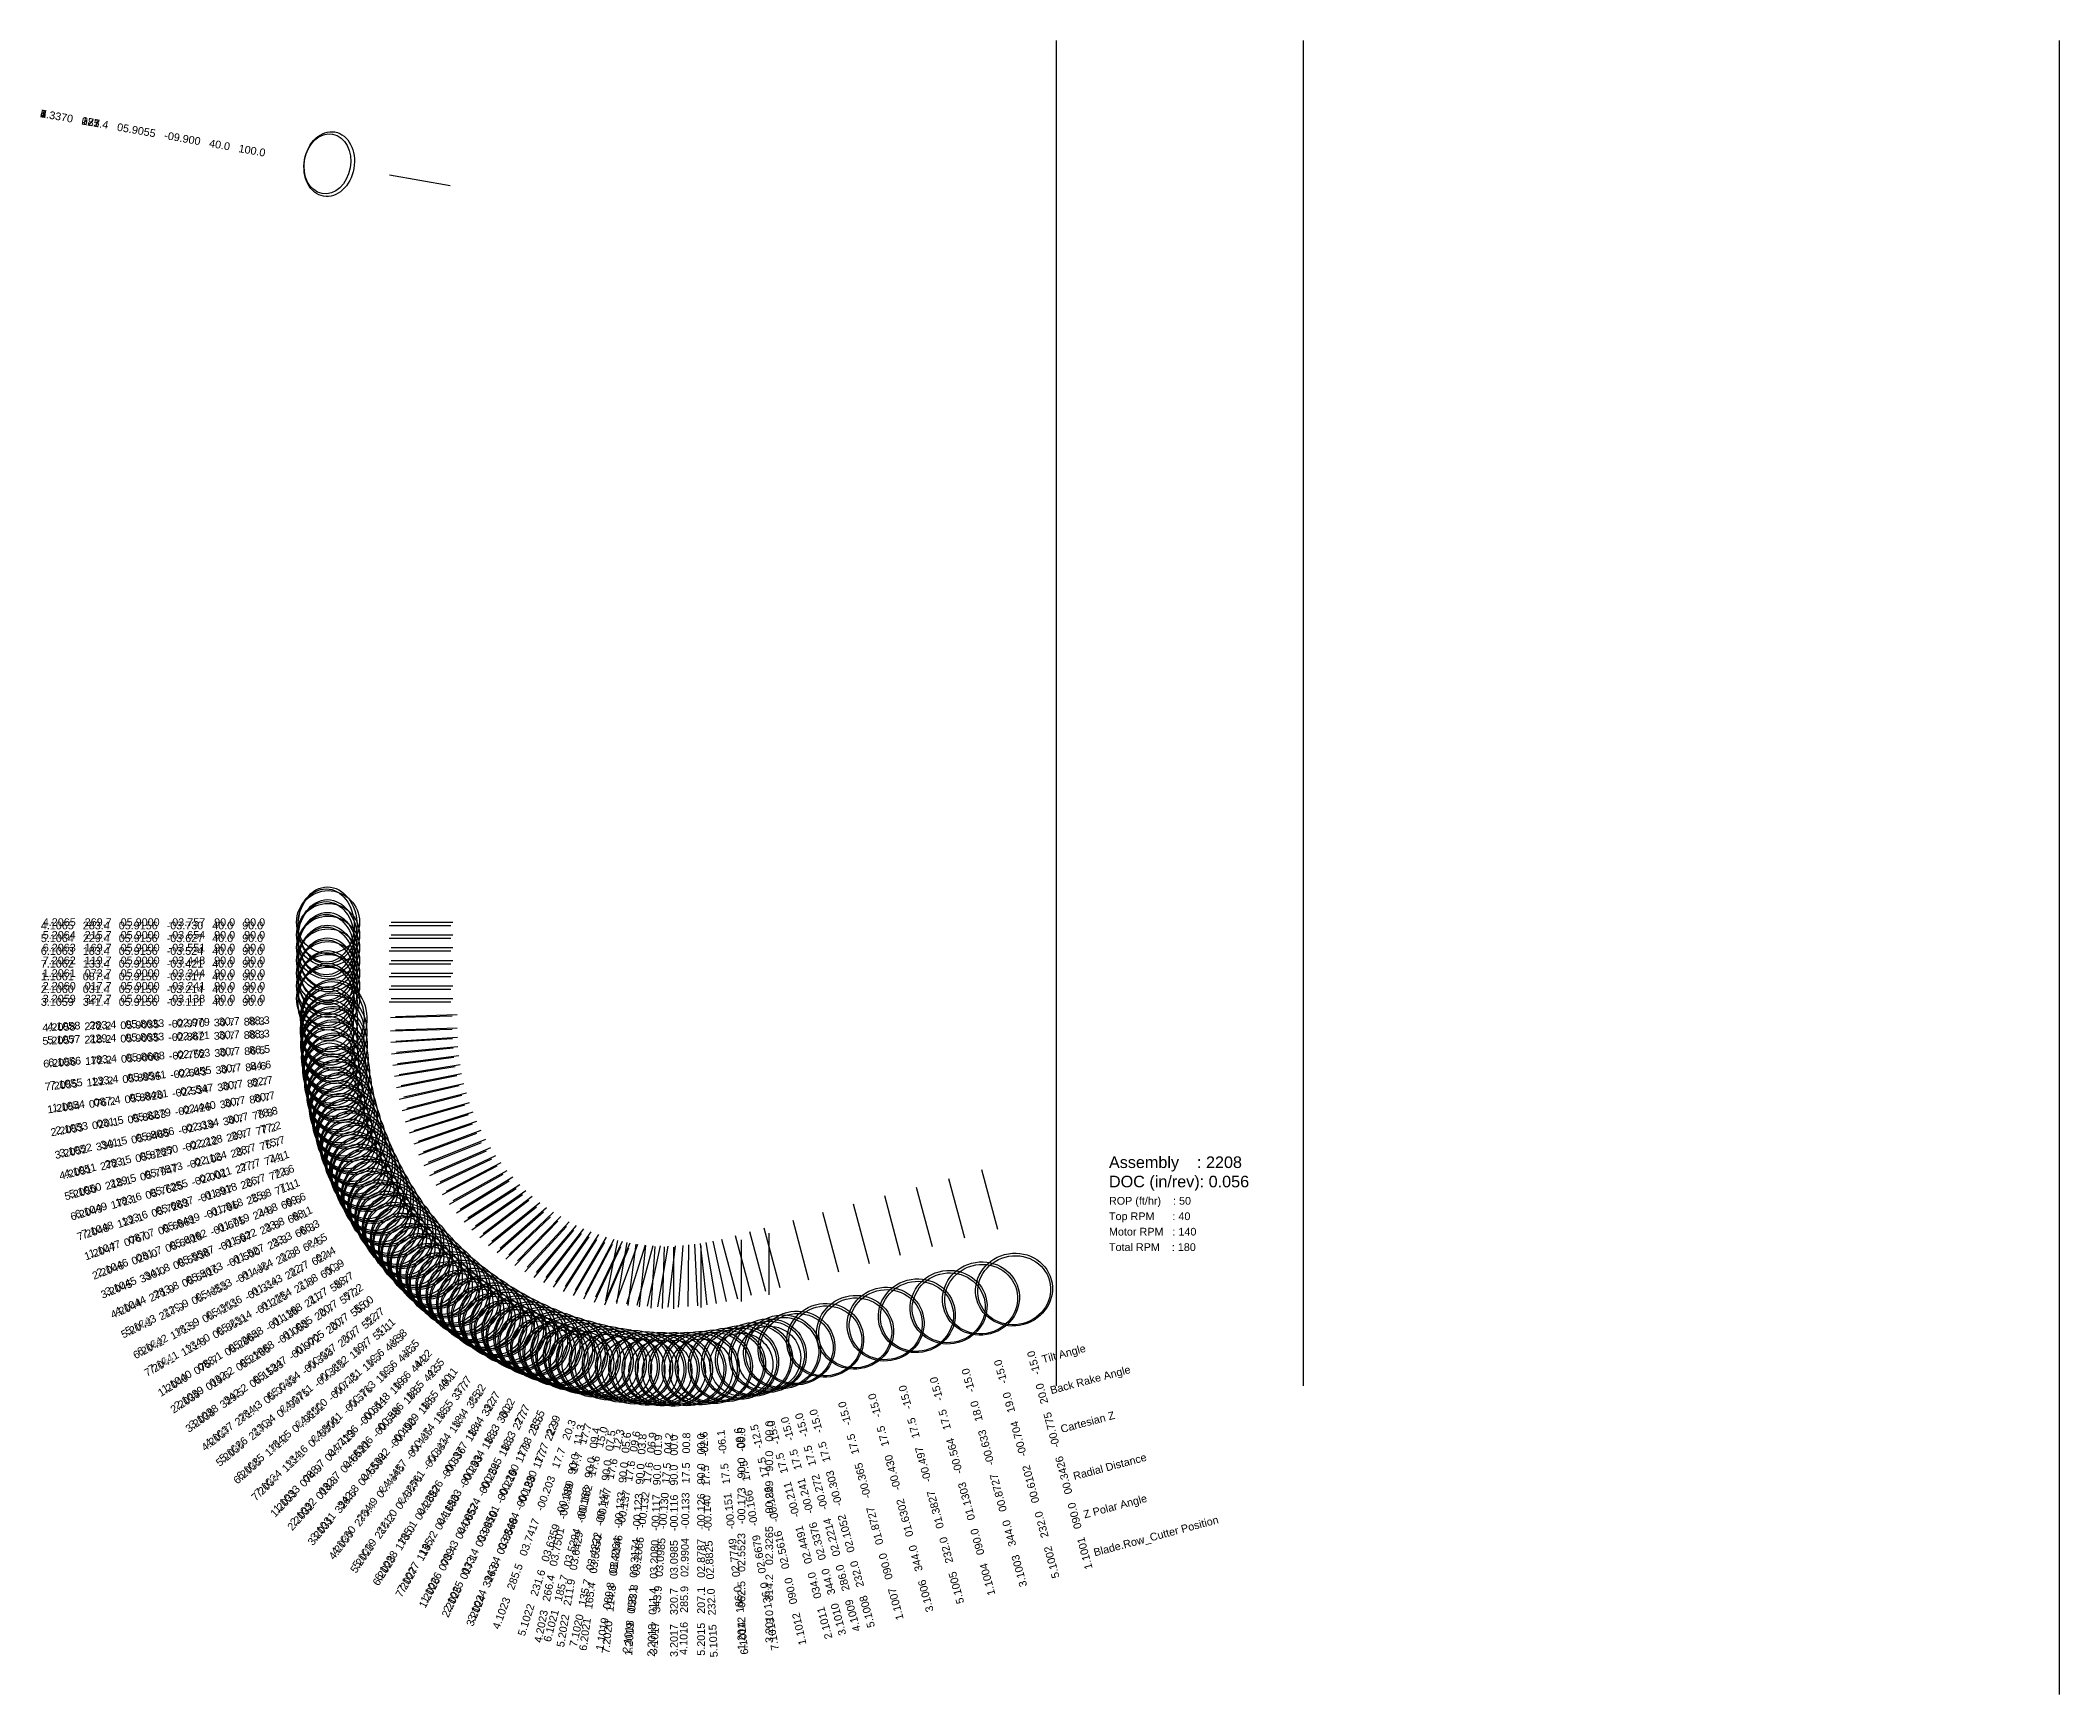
# Model space of a CAD drawing. Header units: inches. Extents: x -35.5 to 32.5, y -59 to 0.4.
# Drawn here: x -6.34 to 10.02, y -14.36 to -0.96 of the extents above; entities that cross this region are included whole.
import ezdxf
from ezdxf.enums import TextEntityAlignment as Align

# ---------------------------------------------------------------- set-up
doc = ezdxf.new("R2010")
doc.units = ezdxf.units.IN
doc.header["$MEASUREMENT"] = 0
for name, color, linetype, true_color in [('Blade_1', 30, 'Continuous', 0xff7f00), ('Blade_2', 7, 'Continuous', 0xcccc00), ('Blade_3', 7, 'Continuous', 0x00cc00), ('Blade_4', 7, 'Continuous', 0x00cccc), ('Blade_5', 7, 'Continuous', 0x0066cc), ('Blade_6', 190, 'Continuous', 0x7f00ff), ('Blade_7', 7, 'Continuous', 0xcc00cc)]:
    doc.layers.add(name, color=color, linetype=linetype, true_color=true_color)
doc.styles.get("Standard").update_dxf_attribs({"font": 'arial.ttf'})

msp = doc.modelspace()

# ---------------------------------------------------------------- texts
for s, height, p in [('Assembly    : 2208', 0.09375, (2.31773, -10.04796)), ('DOC (in/rev): 0.056', 0.09375, (2.31773, -10.20421)), ('Top RPM      : 40', 0.0625, (2.31773, -10.48546)), ('ROP (ft/hr)    : 50', 0.0625, (2.31773, -10.36046)), ('Motor RPM   : 140', 0.0625, (2.31773, -10.61046)), ('Total RPM    : 180', 0.0625, (2.31773, -10.73546))]:
    msp.add_text(s, height=height).set_placement(p, align=Align.MIDDLE_LEFT)
for s, p in [('   Tilt Angle', (1.70542, -11.66461)), ('   Back Rake Angle', (1.77272, -11.91575)), ('   Cartesian Z', (1.85683, -12.22968)), ('   Radial Distance', (1.95907, -12.61122)), ('   Z Polar Angle', (2.04241, -12.92225)), ('   Blade.Row_Cutter Position', (2.12471, -13.22941))]:
    msp.add_text(s, height=0.0625, rotation=15).set_placement(p, align=Align.MIDDLE_LEFT)
at = {"layer": 'Blade_1'}
for s, rotation, p in [('1.3370   081.4   05.9055   -09.900   40.0   100.0', 350, (-4.51502, -1.8719)), ('1.2054   076.2   05.8820   -02.534   30.7   82.7', 7.3465, (-4.49508, -9.39127)), ('1.1054   087.4   05.8431   -02.547   30.7   82.7', 7.3465, (-4.45618, -9.37837)), ('1.2047   076.0   05.6861   -01.796   25.8   71.1', 18.9103, (-4.27584, -10.23024)), ('1.1047   087.7   05.6499   -01.818   25.8   71.1', 18.9103, (-4.23964, -10.20784)), ('1.1040   088.1   05.2658   -01.168   21.7   58.7', 31.2959, (-3.80886, -10.95698)), ('1.2040   075.7   05.2964   -01.138   21.7   58.7', 31.2959, (-3.83946, -10.98778)), ('1.2033   074.9   04.7423   -00.611   19.6   44.2', 45.8392, (-3.20487, -11.61562)), ('1.1033   088.7   04.7196   -00.648   19.6   44.2', 45.8392, (-3.18217, -11.57842)), ('1.1001   090.0   00.3426   -00.775   20.0   -15.0', 105, (1.68213, -11.57768)), ('1.1004   090.0   01.1303   -00.564   17.5   -15.0', 105, (0.89443, -11.78868)), ('1.2026   073.4   04.0657   -00.254   18.3   27.7', 62.2779, (-2.41021, -12.05782)), ('1.1026   089.3   04.0524   -00.295   18.3   27.7', 62.2779, (-2.39691, -12.01662)), ('1.1007   090.0   01.8727   -00.365   17.5   -15.0', 105, (0.15203, -11.98768)), ('1.1019   089.8   03.3146   -00.137   17.6   09.6', 80.3529, (-1.50733, -12.22584)), ('1.2019   068.1   03.3174   -00.123   90.0   03.8', 86.25, (-1.45802, -12.24656)), ('1.2012   062.5   02.5523   -00.173   90.0   00.0', 90, (-0.65957, -12.19726)), ('1.1012   090.0   02.5616   -00.186   17.5   -12.5', 102.5, (-0.55848, -12.17247))]:
    msp.add_text(s, height=0.0625, rotation=rotation, dxfattribs=at).set_placement(p, align=Align.MIDDLE_RIGHT)
for s, p in [('1.2061   073.7   05.9000   -03.344   90.0   90.0', (-4.51727, -8.51606)), ('1.1061   087.4   05.9156   -03.317   40.0   90.0', (-4.53287, -8.54316))]:
    msp.add_text(s, height=0.0625, dxfattribs=at).set_placement(p, align=Align.MIDDLE_RIGHT)
at = {"layer": 'Blade_2'}
for s, rotation, p in [('2.3370   025.4   05.9055   -09.900   40.0   100.0', 350, (-4.51502, -1.8719)), ('2.1053   031.5   05.8279   -02.440   30.7   80.7', 9.2765, (-4.4385, -9.50237)), ('2.2053   020.1   05.8663   -02.426   30.7   80.7', 9.2765, (-4.4769, -9.51647)), ('2.1046   031.7   05.6062   -01.719   24.8   69.6', 20.4062, (-4.19146, -10.31928)), ('2.2046   020.0   05.6418   -01.695   24.8   69.6', 20.4062, (-4.22706, -10.34298)), ('2.2039   019.6   05.2265   -01.053   20.7   57.2', 32.8079, (-3.76242, -11.08359)), ('2.1039   032.2   05.1968   -01.085   20.7   57.2', 32.8079, (-3.73272, -11.05159)), ('2.2032   018.8   04.6521   -00.548   18.5   42.5', 47.4989, (-3.10393, -11.68816)), ('2.1032   032.7   04.6306   -00.586   18.5   42.5', 47.4989, (-3.08243, -11.65006)), ('2.2025   017.1   03.9619   -00.219   17.8   25.5', 64.545, (-2.28837, -12.10225)), ('2.1025   033.4   03.9501   -00.260   17.8   25.5', 64.545, (-2.27657, -12.06055)), ('2.1018   033.8   03.2066   -00.132   17.6   06.9', 83.0705, (-1.3754, -12.23513)), ('2.2018   011.4   03.2080   -00.117   90.0   01.9', 88.12, (-1.332, -12.25308)), ('2.1011   034.0   02.4491   -00.211   17.5   -15.0', 105, (-0.42437, -12.14168))]:
    msp.add_text(s, height=0.0625, rotation=rotation, dxfattribs=at).set_placement(p, align=Align.MIDDLE_RIGHT)
for s, p in [('2.1060   031.4   05.9156   -03.214   40.0   90.0', (-4.53287, -8.64646)), ('2.2060   017.7   05.9000   -03.241   90.0   90.0', (-4.51727, -8.61936))]:
    msp.add_text(s, height=0.0625, dxfattribs=at).set_placement(p, align=Align.MIDDLE_RIGHT)
at = {"layer": 'Blade_3'}
for s, rotation, p in [('3.3370   335.4   05.9055   -09.900   40.0   100.0', 350, (-4.51502, -1.8719)), ('3.2052   330.1   05.8465   -02.319   30.7   78.8', 11.2118, (-4.45403, -9.64112)), ('3.1052   341.5   05.8086   -02.334   30.7   78.8', 11.2118, (-4.41613, -9.62572)), ('3.2045   330.0   05.5938   -01.597   23.8   68.1', 21.8952, (-4.17428, -10.45384)), ('3.1045   341.8   05.5587   -01.622   23.8   68.1', 21.8952, (-4.13918, -10.42874)), ('3.2038   329.5   05.1533   -00.972   20.7   55.0', 35.0387, (-3.67814, -11.18156)), ('3.1038   342.2   05.1247   -01.005   20.7   55.0', 35.0387, (-3.64954, -11.14866)), ('3.2031   328.6   04.5594   -00.490   18.5   40.1', 49.9148, (-2.99507, -11.76075)), ('3.1031   342.8   04.5392   -00.529   18.5   40.1', 49.9148, (-2.97487, -11.72205)), ('3.1003   344.0   00.8727   -00.633   18.0   -15.0', 105, (1.15203, -11.71968)), ('3.1006   344.0   01.6302   -00.430   17.5   -15.0', 105, (0.39453, -11.92268)), ('3.1024   343.4   03.8464   -00.230   17.7   22.9', 67.1164, (-2.15199, -12.10082)), ('3.2024   326.8   03.8568   -00.188   17.7   22.9', 67.1164, (-2.16239, -12.14282)), ('3.1017   343.9   03.0985   -00.130   17.5   04.2', 85.8199, (-1.24294, -12.239)), ('3.2017   320.7   03.0985   -00.116   90.0   00.0', 90, (-1.20577, -12.25476)), ('3.2010   314.2   02.3265   -00.229   90.0   00.0', 90, (-0.43377, -12.14146)), ('3.1010   344.0   02.3376   -00.241   17.5   -15.0', 105, (-0.31287, -12.11218))]:
    msp.add_text(s, height=0.0625, rotation=rotation, dxfattribs=at).set_placement(p, align=Align.MIDDLE_RIGHT)
for s, p in [('3.1059   341.4   05.9156   -03.111   40.0   90.0', (-4.53287, -8.74966)), ('3.2059   327.7   05.9000   -03.138   90.0   90.0', (-4.51727, -8.72256))]:
    msp.add_text(s, height=0.0625, dxfattribs=at).set_placement(p, align=Align.MIDDLE_RIGHT)
at = {"layer": 'Blade_4'}
for s, rotation, p in [('4.3370   277.4   05.9055   -09.900   40.0   100.0', 350, (-4.51502, -1.8719)), ('4.2058   272.2   05.9035   -02.970   30.7   88.3', 1.6574, (-4.52055, -8.90511)), ('4.1058   283.4   05.8633   -02.979   30.7   88.3', 1.6574, (-4.48035, -8.89611)), ('4.2051   272.1   05.8227   -02.212   29.7   77.2', 12.7756, (-4.42734, -9.76173)), ('4.1051   283.5   05.7850   -02.228   29.7   77.2', 12.7756, (-4.38964, -9.74493)), ('4.2044   271.9   05.5416   -01.500   23.3   66.3', 23.6763, (-4.11594, -10.56486)), ('4.1044   283.8   05.5073   -01.527   23.3   66.3', 23.6763, (-4.08164, -10.53856)), ('4.2037   271.4   05.0769   -00.893   20.7   52.7', 37.2971, (-3.58987, -11.27629)), ('4.1037   284.3   05.0494   -00.927   20.7   52.7', 37.2971, (-3.56237, -11.24249)), ('4.1030   284.9   04.4457   -00.474   18.5   37.7', 52.3414, (-2.86455, -11.7899)), ('4.2030   270.4   04.4645   -00.435   18.5   37.7', 52.3414, (-2.88335, -11.8292)), ('4.1009   286.0   02.2214   -00.272   17.5   -15.0', 105, (-0.19667, -12.08108)), ('4.1023   285.5   03.7417   -00.203   17.7   20.3', 69.72, (-2.02574, -12.13604)), ('4.2023   266.4   03.7501   -00.189   90.0   11.3', 78.75, (-1.95686, -12.17206)), ('4.1016   285.9   02.9904   -00.133   17.5   00.8', 89.221, (-1.1046, -12.23761))]:
    msp.add_text(s, height=0.0625, rotation=rotation, dxfattribs=at).set_placement(p, align=Align.MIDDLE_RIGHT)
for s, p in [('4.1065   283.4   05.9156   -03.730   40.0   90.0', (-4.53287, -8.13016)), ('4.2065   269.7   05.9000   -03.757   90.0   90.0', (-4.51727, -8.10306))]:
    msp.add_text(s, height=0.0625, dxfattribs=at).set_placement(p, align=Align.MIDDLE_RIGHT)
at = {"layer": 'Blade_5'}
for s, rotation, p in [('5.3370   223.4   05.9055   -09.900   40.0   100.0', 350, (-4.51502, -1.8719)), ('5.2057   218.2   05.9035   -02.862   30.7   88.3', 1.6574, (-4.52055, -9.01331)), ('5.1057   229.4   05.8633   -02.871   30.7   88.3', 1.6574, (-4.48035, -9.00431)), ('5.2050   218.1   05.7947   -02.106   28.7   75.7', 14.3198, (-4.39612, -9.881)), ('5.1050   229.5   05.7573   -02.124   28.7   75.7', 14.3198, (-4.35872, -9.8628)), ('5.1043   229.9   05.4523   -01.434   22.8   64.5', 25.4798, (-4.01996, -10.64615)), ('5.2043   217.9   05.4858   -01.406   22.8   64.5', 25.4798, (-4.05346, -10.67365)), ('5.2036   217.3   04.9975   -00.818   19.7   51.1', 38.8503, (-3.50195, -11.36287)), ('5.1036   230.4   04.9711   -00.852   19.7   51.1', 38.8503, (-3.47555, -11.32797)), ('5.1002   232.0   00.6102   -00.704   19.0   -15.0', 105, (1.41453, -11.64938)), ('5.2029   216.2   04.3676   -00.384   18.4   35.2', 54.7989, (-2.76886, -11.89329)), ('5.1029   231.0   04.3501   -00.424   18.4   35.2', 54.7989, (-2.75136, -11.85339)), ('5.1005   232.0   01.3827   -00.497   17.5   -15.0', 105, (0.64203, -11.85638)), ('5.1008   232.0   02.1052   -00.303   17.5   -15.0', 105, (-0.08047, -12.04998)), ('5.1022   231.6   03.6359   -00.180   17.7   17.7', 72.3391, (-1.89789, -12.16632)), ('5.2022   211.9   03.6429   -00.166   90.0   09.4', 80.62, (-1.83329, -12.19794)), ('5.2015   207.1   02.8787   -00.126   90.0   00.0', 90, (-0.98597, -12.24476)), ('5.1015   232.0   02.8825   -00.140   17.5   -02.6', 92.6467, (-0.96622, -12.23021))]:
    msp.add_text(s, height=0.0625, rotation=rotation, dxfattribs=at).set_placement(p, align=Align.MIDDLE_RIGHT)
for s, p in [('5.2064   215.7   05.9000   -03.654   90.0   90.0', (-4.51727, -8.20636)), ('5.1064   229.4   05.9156   -03.627   40.0   90.0', (-4.53287, -8.23346))]:
    msp.add_text(s, height=0.0625, dxfattribs=at).set_placement(p, align=Align.MIDDLE_RIGHT)
at = {"layer": 'Blade_6'}
for s, rotation, p in [('6.3370   177.4   05.9055   -09.900   40.0   100.0', 350, (-4.51502, -1.8719)), ('6.2056   172.2   05.9006   -02.752   30.7   86.5', 3.537, (-4.5169, -9.13942)), ('6.1056   183.4   05.8608   -02.763   30.7   86.5', 3.537, (-4.4771, -9.12912)), ('6.2049   172.1   05.7625   -02.001   27.7   74.1', 15.8656, (-4.36034, -9.99898)), ('6.1049   183.6   05.7255   -02.021   27.7   74.1', 15.8656, (-4.32334, -9.97938)), ('6.2042   171.8   05.4261   -01.314   22.7   62.4', 27.6126, (-3.98528, -10.78254)), ('6.1042   183.9   05.3936   -01.343   22.7   62.4', 27.6126, (-3.95278, -10.75404)), ('6.2035   171.2   04.9152   -00.745   19.6   48.8', 41.1623, (-3.40642, -11.45093)), ('6.1035   184.5   04.8900   -00.781   19.6   48.8', 41.1623, (-3.38122, -11.41523)), ('6.1028   185.1   04.2526   -00.377   18.4   32.7', 57.2674, (-2.63563, -11.91237)), ('6.2028   173.0   04.2687   -00.336   18.4   32.7', 57.2674, (-2.65173, -11.95317)), ('6.1021   185.7   03.5294   -00.162   17.6   15.0', 74.9904, (-1.76875, -12.19136)), ('6.2021   165.4   03.5350   -00.147   90.0   07.5', 82.5, (-1.70884, -12.21889)), ('6.1014   186.0   02.7749   -00.151   17.5   -06.1', 96.1035, (-0.82794, -12.21666))]:
    msp.add_text(s, height=0.0625, rotation=rotation, dxfattribs=at).set_placement(p, align=Align.MIDDLE_RIGHT)
for s, p in [('6.1063   183.4   05.9156   -03.524   40.0   90.0', (-4.53287, -8.33666)), ('6.2063   169.7   05.9000   -03.551   90.0   90.0', (-4.51727, -8.30956))]:
    msp.add_text(s, height=0.0625, dxfattribs=at).set_placement(p, align=Align.MIDDLE_RIGHT)
at = {"layer": 'Blade_7'}
for s, rotation, p in [('7.3370   127.4   05.9055   -09.900   40.0   100.0', 350, (-4.51502, -1.8719)), ('7.2055   122.2   05.8935   -02.643   30.7   84.6', 5.44, (-4.50847, -9.26551)), ('7.1055   133.4   05.8541   -02.655   30.7   84.6', 5.44, (-4.46907, -9.25391)), ('7.2048   122.1   05.7263   -01.897   26.7   72.6', 17.3896, (-4.32026, -10.11548)), ('7.1048   133.6   05.6897   -01.918   26.7   72.6', 17.3896, (-4.28366, -10.09448)), ('7.2041   121.8   05.3631   -01.225   21.8   60.9', 29.1151, (-3.91593, -10.884)), ('7.1041   134.0   05.3314   -01.254   21.8   60.9', 29.1151, (-3.88423, -10.8542)), ('7.2034   121.1   04.8301   -00.676   19.6   46.5', 43.4862, (-3.30739, -11.53513)), ('7.1034   134.6   04.8061   -00.713   19.6   46.5', 43.4862, (-3.28339, -11.49873)), ('7.2027   119.7   04.1680   -00.293   18.3   30.2', 59.767, (-2.53206, -12.00769)), ('7.1027   135.2   04.1533   -00.334   18.3   30.2', 59.767, (-2.51736, -11.96689)), ('7.1020   135.7   03.4222   -00.147   17.6   12.3', 77.654, (-1.63851, -12.21126)), ('7.2020   114.8   03.4264   -00.133   90.0   05.6', 84.37, (-1.5837, -12.2352)), ('7.1013   136.0   02.6679   -00.166   17.5   -09.6', 99.5943, (-0.69017, -12.19702))]:
    msp.add_text(s, height=0.0625, rotation=rotation, dxfattribs=at).set_placement(p, align=Align.MIDDLE_RIGHT)
for s, p in [('7.1062   133.4   05.9156   -03.421   40.0   90.0', (-4.53287, -8.43996)), ('7.2062   119.7   05.9000   -03.448   90.0   90.0', (-4.51727, -8.41286))]:
    msp.add_text(s, height=0.0625, dxfattribs=at).set_placement(p, align=Align.MIDDLE_RIGHT)

# ---------------------------------------------------------------- linework, layer by layer
for p, q in [((1.89273, -11.86046), (1.89273, -0.96046)), ((3.89273, -11.86046), (3.89273, -0.96046)), ((10.01773, -14.36046), (10.01773, -0.96046))]:
    msp.add_line(p, q)
at = {"layer": 'Blade_1'}
for p, q in [((-3.51052, -2.04902), (-3.01811, -2.13584)), ((-3.51287, -8.54316), (-3.01287, -8.54316)), ((-3.49727, -8.51606), (-2.99727, -8.51606)), ((-3.48345, -9.26084), (-2.98756, -9.19691)), ((-3.44455, -9.24794), (-2.94866, -9.18401)), ((-3.31089, -9.89967), (-2.83788, -9.73763)), ((-3.27469, -9.87727), (-2.80168, -9.71523)), ((1.41813, -10.59243), (1.28873, -10.10947)), ((-2.96787, -10.45793), (-2.54063, -10.1982)), ((-2.93727, -10.42713), (-2.51003, -10.1674)), ((0.63043, -10.80343), (0.50103, -10.32047)), ((-2.49426, -10.88389), (-2.14593, -10.52519)), ((-2.47156, -10.84669), (-2.12323, -10.48799)), ((-0.11197, -11.00243), (-0.24137, -10.51947)), ((-1.93572, -11.1549), (-1.70313, -10.71229)), ((-1.92242, -11.1137), (-1.68983, -10.67109)), ((-1.39131, -11.22875), (-1.35861, -10.72982)), ((-1.3364, -11.22027), (-1.25261, -10.72734)), ((-0.77925, -11.17664), (-0.88747, -10.6885)), ((-0.65957, -11.17726), (-0.65957, -10.67726))]:
    msp.add_line(p, q, dxfattribs=at)
for centre, major_axis, ratio in [((-3.99797, -1.96266), (-0.04593, -0.26048), 0.76597353), ((-4.01277, -1.96046), (-0.04246, -0.24079), 0.76605317), ((-4.00727, -8.51606), (0, -0.255), 1), ((-4.01207, -8.54316), (0, -0.3125), 0.76608), ((-4.02287, -8.54316), (0, -0.2965), 0.76593592), ((-3.94167, -9.31216), (0.03996, -0.30993), 0.86016), ((-3.95037, -9.31316), (0.03791, -0.29407), 0.86003373), ((-3.97537, -9.32476), (0.03382, -0.26233), 0.86011342), ((-3.98927, -9.32606), (0.03126, -0.24249), 0.8601227), ((-3.74997, -10.04026), (0.10128, -0.29563), 0.9008), ((-3.75717, -10.04256), (0.09609, -0.2805), 0.90084317), ((-3.78107, -10.06206), (0.08572, -0.25022), 0.90056711), ((-3.79337, -10.06496), (0.07924, -0.2313), 0.9006135), ((-3.36747, -10.68896), (0.16233, -0.26703), 0.92896), ((-3.37307, -10.69206), (0.15402, -0.25336), 0.92883642), ((-3.39297, -10.71896), (0.1374, -0.22601), 0.9289225), ((-3.40367, -10.72286), (0.12701, -0.20892), 0.92883436), ((1.54873, -11.07976), (0.30185, 0.08088), 0.93984), ((1.55013, -11.08506), (0.2864, 0.07674), 0.93962901), ((-2.82277, -11.20876), (0.22418, -0.21771), 0.9424), ((-2.82687, -11.21256), (0.21271, -0.20656), 0.94232715), ((-2.84017, -11.24496), (0.18975, -0.18427), 0.94253308), ((-2.84957, -11.24976), (0.1754, -0.17034), 0.94233129), ((0.76113, -11.29146), (0.30185, 0.08088), 0.9536), ((0.76243, -11.29606), (0.2864, 0.07674), 0.95379427), ((-2.15717, -11.56066), (0.27663, -0.14537), 0.94944), ((-2.15967, -11.56516), (0.26247, -0.13793), 0.94940978), ((0.01873, -11.49046), (0.30185, 0.08088), 0.9536), ((0.02003, -11.49506), (0.2864, 0.07674), 0.95379427), ((-2.16467, -11.60086), (0.23414, -0.12304), 0.94933837), ((-2.17297, -11.60636), (0.21643, -0.11374), 0.94928425), ((-1.42097, -11.71826), (0.30808, -0.05237), 0.95328), ((-1.42187, -11.72306), (0.29231, -0.04969), 0.95311973), ((-0.66987, -11.66986), (0.30509, 0.06764), 0.9536), ((-0.66887, -11.67456), (0.28947, 0.06417), 0.95379427), ((-0.65957, -11.68726), (0, 0.255), 1), ((-1.42467, -11.73766), (0.01668, 0.25445), 1)]:
    msp.add_ellipse(centre, major_axis=major_axis, ratio=ratio, dxfattribs=at)
at = {"layer": 'Blade_2'}
for p, q in [((-3.51052, -2.04902), (-3.01811, -2.13584)), ((-3.51287, -8.64646), (-3.01287, -8.64646)), ((-3.49727, -8.61936), (-2.99727, -8.61936)), ((-3.47024, -9.35204), (-2.97678, -9.27144)), ((-3.43184, -9.33794), (-2.93838, -9.25734)), ((-3.27107, -9.98733), (-2.80245, -9.813)), ((-3.23547, -9.96363), (-2.76685, -9.7893)), ((-2.90512, -10.53093), (-2.48487, -10.26001)), ((-2.87542, -10.49893), (-2.45517, -10.22801)), ((-2.41481, -10.93615), (-2.07701, -10.56752)), ((-2.39331, -10.89805), (-2.05551, -10.52942)), ((-1.84997, -11.18126), (-1.63507, -10.7298)), ((-1.83817, -11.13956), (-1.62327, -10.6881)), ((-1.29854, -11.23363), (-1.28213, -10.7339)), ((-1.25234, -11.22258), (-1.19201, -10.72623)), ((-0.68837, -11.15643), (-0.81777, -10.67347))]:
    msp.add_line(p, q, dxfattribs=at)
for centre, major_axis, ratio in [((-3.99797, -1.96266), (-0.04593, -0.26048), 0.76597353), ((-4.01277, -1.96046), (-0.04246, -0.24079), 0.76605317), ((-4.01207, -8.64646), (0, -0.3125), 0.76608), ((-4.00727, -8.61936), (0, -0.255), 1), ((-4.02287, -8.64646), (0, -0.2965), 0.76593592), ((-3.92647, -9.41886), (0.05037, -0.30841), 0.86016), ((-3.93517, -9.42016), (0.0478, -0.29262), 0.86003373), ((-3.95967, -9.43266), (0.04264, -0.26104), 0.86011342), ((-3.97357, -9.43426), (0.03941, -0.2413), 0.8601227), ((-3.70657, -10.13916), (0.10896, -0.29289), 0.90816), ((-3.71347, -10.14146), (0.10338, -0.27789), 0.9079258), ((-3.73707, -10.16226), (0.09222, -0.2479), 0.90812854), ((-3.74907, -10.16516), (0.08525, -0.22916), 0.90797546), ((-3.29887, -10.77216), (0.16932, -0.26265), 0.93536), ((-3.30407, -10.77526), (0.16065, -0.24921), 0.93524452), ((-3.32337, -10.80336), (0.14331, -0.22231), 0.93534972), ((-3.33377, -10.80726), (0.13248, -0.2055), 0.93537832), ((-2.73407, -11.27036), (0.2304, -0.21113), 0.94816), ((-2.73787, -11.27406), (0.2186, -0.20032), 0.94806071), ((-2.75027, -11.30746), (0.19501, -0.1787), 0.94820416), ((-2.75937, -11.31216), (0.18026, -0.16519), 0.94805726), ((-2.05507, -11.59566), (0.28216, -0.13431), 0.95232), ((-2.05737, -11.60006), (0.26772, -0.12744), 0.95210793), ((-2.06117, -11.63626), (0.23882, -0.11368), 0.95236295), ((-2.06917, -11.64176), (0.22076, -0.10509), 0.95214724), ((-1.31327, -11.72406), (0.31022, -0.0377), 0.95328), ((-1.31387, -11.72886), (0.29433, -0.03577), 0.953457), ((-0.55757, -11.64446), (0.30185, 0.08088), 0.9536), ((-0.55637, -11.64906), (0.2864, 0.07674), 0.95379427), ((-1.31527, -11.74336), (0.25486, -0.00837), 1)]:
    msp.add_ellipse(centre, major_axis=major_axis, ratio=ratio, dxfattribs=at)
at = {"layer": 'Blade_3'}
for p, q in [((-3.51052, -2.04902), (-3.01811, -2.13584)), ((-3.51287, -8.74966), (-3.01287, -8.74966)), ((-3.49727, -8.72256), (-2.99727, -8.72256)), ((-3.4535, -9.44279), (-2.96304, -9.34558)), ((-3.4156, -9.42739), (-2.92514, -9.33018)), ((-3.22785, -10.07347), (-2.76392, -9.88702)), ((-3.19275, -10.04837), (-2.72882, -9.86192)), ((-2.8144, -10.56305), (-2.40502, -10.27598)), ((0.88803, -10.73443), (0.75863, -10.25147)), ((-2.843, -10.59595), (-2.43362, -10.30888)), ((0.13053, -10.93743), (0.00113, -10.45447)), ((-2.33827, -10.98036), (-2.0163, -10.59782)), ((-2.31807, -10.94166), (-1.9961, -10.55912)), ((-0.43377, -11.12146), (-0.43377, -10.62146)), ((-1.76575, -11.20309), (-1.57132, -10.74245)), ((-1.75535, -11.16109), (-1.56092, -10.70045)), ((-1.20577, -11.23476), (-1.20577, -10.73476)), ((-1.16859, -11.22171), (-1.13215, -10.72304)), ((-0.57687, -11.12693), (-0.70627, -10.64397))]:
    msp.add_line(p, q, dxfattribs=at)
for centre, major_axis, ratio in [((-3.99797, -1.96266), (-0.04593, -0.26048), 0.76597353), ((-4.01277, -1.96046), (-0.04246, -0.24079), 0.76605317), ((-4.00727, -8.72256), (0, -0.255), 1), ((-4.01207, -8.74966), (0, -0.3125), 0.76608), ((-4.02287, -8.74966), (0, -0.2965), 0.76593592), ((-3.90727, -9.52496), (0.06076, -0.30654), 0.86016), ((-3.91587, -9.52656), (0.05765, -0.29084), 0.86003373), ((-3.93987, -9.53996), (0.05143, -0.25945), 0.86011342), ((-3.95377, -9.54196), (0.04754, -0.23983), 0.8601227), ((-3.65947, -10.23616), (0.11653, -0.28996), 0.9152), ((-3.66597, -10.23856), (0.11057, -0.27511), 0.91500843), ((-3.68927, -10.26066), (0.09863, -0.24542), 0.91493384), ((-3.70107, -10.26366), (0.09118, -0.22686), 0.91492843), ((-3.22687, -10.85266), (0.17942, -0.25586), 0.93536), ((-3.23197, -10.85586), (0.17023, -0.24276), 0.93558179), ((-3.25027, -10.88466), (0.15186, -0.21656), 0.93534972), ((-3.26057, -10.88876), (0.14037, -0.20019), 0.93537832), ((1.01873, -11.22226), (0.30185, 0.08088), 0.95104), ((1.02003, -11.22706), (0.2864, 0.07674), 0.95109612), ((-2.64287, -11.32796), (0.23909, -0.20123), 0.94816), ((-2.64647, -11.33186), (0.22685, -0.19092), 0.94839798), ((-2.65767, -11.36576), (0.20237, -0.17032), 0.94820416), ((-2.66667, -11.37056), (0.18706, -0.15744), 0.94846626), ((0.26133, -11.42546), (0.30185, 0.08088), 0.9536), ((0.26253, -11.43006), (0.2864, 0.07674), 0.95379427), ((-0.44607, -11.61486), (0.30185, 0.08088), 0.9536), ((-1.95167, -11.62646), (0.28791, -0.12152), 0.95232), ((-1.95367, -11.63096), (0.27316, -0.1153), 0.95244519), ((-1.95617, -11.66736), (0.24368, -0.10285), 0.95236295), ((-1.96407, -11.67296), (0.22526, -0.09508), 0.95255624), ((-1.20537, -11.72556), (0.31167, -0.02278), 0.9536), ((-1.20577, -11.73036), (0.29571, -0.02161), 0.953457), ((-0.44487, -11.61956), (0.2864, 0.07674), 0.95379427), ((-0.43377, -11.63146), (0, 0.255), 1), ((-1.20577, -11.74476), (0, 0.255), 1)]:
    msp.add_ellipse(centre, major_axis=major_axis, ratio=ratio, dxfattribs=at)
at = {"layer": 'Blade_4'}
for p, q in [((-3.51052, -2.04902), (-3.01811, -2.13584)), ((-3.51287, -8.13016), (-3.01287, -8.13016)), ((-3.49727, -8.10306), (-2.99727, -8.10306)), ((-3.50098, -8.8756), (-3.00119, -8.86114)), ((-3.46078, -8.8666), (-2.96099, -8.85214)), ((-3.43259, -9.53618), (-2.94497, -9.42561)), ((-3.39489, -9.51938), (-2.90727, -9.40881)), ((-3.18179, -10.15526), (-2.72388, -9.95447)), ((-3.14749, -10.12896), (-2.68958, -9.92817)), ((-2.77846, -10.65822), (-2.38071, -10.35525)), ((-2.75096, -10.62442), (-2.35321, -10.32145)), ((-2.26018, -11.02171), (-1.9547, -10.62587)), ((-2.24138, -10.98241), (-1.9359, -10.58657)), ((-0.46067, -11.09583), (-0.59007, -10.61287)), ((-1.75787, -11.17166), (-1.66033, -10.68126)), ((-1.6722, -11.17927), (-1.49889, -10.71027)), ((-1.09073, -11.2177), (-1.08394, -10.71775))]:
    msp.add_line(p, q, dxfattribs=at)
for centre, major_axis, ratio in [((-3.99797, -1.96266), (-0.04593, -0.26048), 0.76597353), ((-4.01277, -1.96046), (-0.04246, -0.24079), 0.76605317), ((-4.00727, -8.10306), (0, -0.255), 1), ((-4.01207, -8.13016), (0, -0.3125), 0.76608), ((-4.02287, -8.13016), (0, -0.2965), 0.76593592), ((-3.96177, -8.88116), (0.00904, -0.31237), 0.85984), ((-3.97057, -8.88136), (0.00858, -0.29638), 0.86003373), ((-3.99667, -8.89006), (0.00765, -0.26439), 0.86011342), ((-4.01077, -8.89036), (0.00707, -0.2444), 0.8601227), ((-3.88397, -9.63046), (0.0691, -0.30476), 0.8688), ((-3.89227, -9.63216), (0.06557, -0.28916), 0.8688027), ((-3.91637, -9.64676), (0.05849, -0.25795), 0.86880907), ((-3.92997, -9.64896), (0.05407, -0.23845), 0.86871166), ((-3.60817, -10.33126), (0.12549, -0.2862), 0.91872), ((-3.61457, -10.33376), (0.11907, -0.27154), 0.91871838), ((-3.63737, -10.35686), (0.10621, -0.24224), 0.91871456), ((-3.64887, -10.36006), (0.09818, -0.22392), 0.91860941), ((-3.15177, -10.93006), (0.18936, -0.2486), 0.93568), ((-3.15667, -10.93346), (0.17966, -0.23587), 0.93558179), ((-3.17397, -10.96296), (0.16027, -0.21041), 0.93572779), ((-3.18417, -10.96726), (0.14815, -0.1945), 0.93578732), ((-2.54957, -11.38216), (0.2474, -0.19092), 0.94848), ((-2.55297, -11.38616), (0.23473, -0.18115), 0.94839798), ((-2.56297, -11.42046), (0.2094, -0.1616), 0.94858223), ((-2.57177, -11.42546), (0.19356, -0.14938), 0.94846626), ((-0.32987, -11.58386), (0.30185, 0.08088), 0.9536), ((-0.32867, -11.58846), (0.2864, 0.07674), 0.95379427), ((-1.84717, -11.65306), (0.29313, -0.10832), 0.95264), ((-1.84897, -11.65766), (0.27812, -0.10277), 0.95278246), ((-1.85737, -11.67186), (0.2501, -0.04975), 1), ((-1.09757, -11.72286), (0.31247, -0.00425), 0.9536), ((-1.09767, -11.72766), (0.29647, -0.00403), 0.953457)]:
    msp.add_ellipse(centre, major_axis=major_axis, ratio=ratio, dxfattribs=at)
at = {"layer": 'Blade_5'}
for p, q in [((-3.51052, -2.04902), (-3.01811, -2.13584)), ((-3.51287, -8.23346), (-3.01287, -8.23346)), ((-3.49727, -8.20636), (-2.99727, -8.20636)), ((-3.50098, -8.9838), (-3.00119, -8.96934)), ((-3.46078, -8.9748), (-2.96099, -8.96034)), ((-3.40781, -9.62872), (-2.92335, -9.50505)), ((-3.37041, -9.61052), (-2.88595, -9.48685)), ((-3.13267, -10.23486), (-2.6813, -10.01976)), ((-3.09917, -10.20736), (-2.6478, -9.99226)), ((1.15053, -10.66413), (1.02113, -10.18117)), ((-2.70759, -10.72304), (-2.31819, -10.4094)), ((-2.68119, -10.68814), (-2.29179, -10.3745)), ((0.37803, -10.87113), (0.24863, -10.38817)), ((-2.16338, -11.01992), (-1.87515, -10.61135)), ((-0.34447, -11.06473), (-0.47387, -10.58177)), ((-2.18088, -11.05982), (-1.89265, -10.65125)), ((-1.66705, -11.19157), (-1.58556, -10.69826)), ((-1.58844, -11.19439), (-1.43675, -10.71796)), ((-1.01332, -11.2113), (-1.03641, -10.71183)), ((-0.98597, -11.22476), (-0.98597, -10.72476))]:
    msp.add_line(p, q, dxfattribs=at)
for centre, major_axis, ratio in [((-3.99797, -1.96266), (-0.04593, -0.26048), 0.76597353), ((-4.01277, -1.96046), (-0.04246, -0.24079), 0.76605317), ((-4.00727, -8.20636), (0, -0.255), 1), ((-4.01207, -8.23346), (0, -0.3125), 0.76608), ((-4.02287, -8.23346), (0, -0.2965), 0.76593592), ((-3.96177, -8.98936), (0.00904, -0.31237), 0.85984), ((-3.97057, -8.98956), (0.00858, -0.29638), 0.86003373), ((-3.99667, -8.99826), (0.00765, -0.26439), 0.86011342), ((-4.01077, -8.99856), (0.00707, -0.2444), 0.8601227), ((-3.85657, -9.73476), (0.07729, -0.30279), 0.87712), ((-3.86457, -9.73666), (0.07333, -0.28729), 0.8772344), ((-3.88867, -9.75246), (0.06542, -0.25628), 0.87712665), ((-3.90197, -9.75486), (0.06047, -0.2369), 0.87730061), ((-3.55347, -10.42406), (0.13444, -0.28211), 0.92192), ((-3.55957, -10.42676), (0.12755, -0.26766), 0.92209106), ((-3.58177, -10.45086), (0.11379, -0.23877), 0.9221172), ((-3.59307, -10.45426), (0.10518, -0.22072), 0.92188139), ((-3.07377, -11.00466), (0.19603, -0.24337), 0.94176), ((-3.07837, -11.00806), (0.18599, -0.23091), 0.94165261), ((-3.09497, -11.03866), (0.16592, -0.20599), 0.94177694), ((-3.10477, -11.04296), (0.15337, -0.19041), 0.94151329), ((1.28113, -11.15176), (0.30185, 0.08088), 0.9456), ((1.28253, -11.15676), (0.2864, 0.07674), 0.94536256), ((-2.45417, -11.43256), (0.25535, -0.18014), 0.9488), ((-2.45737, -11.43666), (0.24228, -0.17092), 0.94873524), ((0.50873, -11.35906), (0.30185, 0.08088), 0.9536), ((0.51003, -11.36376), (0.2864, 0.07674), 0.95379427), ((-2.46617, -11.47136), (0.21613, -0.15247), 0.94858223), ((-2.47487, -11.47656), (0.19979, -0.14094), 0.94887526), ((-0.21367, -11.55266), (0.30185, 0.08088), 0.9536), ((-0.21247, -11.55736), (0.2864, 0.07674), 0.95379427), ((-1.74157, -11.67576), (0.29777, -0.09481), 0.95296), ((-1.74317, -11.68036), (0.28253, -0.08995), 0.95278246), ((-1.75017, -11.69476), (0.04156, 0.25159), 1), ((-0.98997, -11.71596), (0.31217, 0.01443), 0.9536), ((-0.98977, -11.72076), (0.29618, 0.01369), 0.95379427), ((-0.98597, -11.73476), (0, 0.255), 1)]:
    msp.add_ellipse(centre, major_axis=major_axis, ratio=ratio, dxfattribs=at)
at = {"layer": 'Blade_6'}
for p, q in [((-3.51052, -2.04902), (-3.01811, -2.13584)), ((-3.51287, -8.33666), (-3.01287, -8.33666)), ((-3.49727, -8.30956), (-2.99727, -8.30956)), ((-3.49884, -9.07649), (-2.99979, -9.04565)), ((-3.45904, -9.06619), (-2.95999, -9.03535)), ((-3.3792, -9.72013), (-2.89824, -9.58344)), ((-3.3422, -9.70053), (-2.86124, -9.56384)), ((-3.08146, -10.30978), (-2.6384, -10.07803)), ((-3.04896, -10.28128), (-2.6059, -10.04953)), ((-2.63851, -10.77958), (-2.26209, -10.45048)), ((-2.61331, -10.74388), (-2.23689, -10.41478)), ((-2.1002, -11.09514), (-1.82984, -10.67454)), ((-2.0841, -11.05434), (-1.81374, -10.63374)), ((-1.5757, -11.20762), (-1.51044, -10.7119)), ((-1.50459, -11.20616), (-1.3751, -10.72321)), ((-0.93639, -11.20245), (-0.98956, -10.70528))]:
    msp.add_line(p, q, dxfattribs=at)
for centre, major_axis, ratio in [((-3.99797, -1.96266), (-0.04593, -0.26048), 0.76597353), ((-4.01277, -1.96046), (-0.04246, -0.24079), 0.76605317), ((-4.00727, -8.30956), (0, -0.255), 1), ((-4.01207, -8.33666), (0, -0.3125), 0.76608), ((-4.02287, -8.33666), (0, -0.2965), 0.76593592), ((-3.95927, -9.09716), (0.01928, -0.3119), 0.86016), ((-3.96807, -9.09766), (0.01829, -0.29594), 0.86003373), ((-3.99387, -9.10736), (0.01632, -0.264), 0.86011342), ((-4.00787, -9.10796), (0.01508, -0.24403), 0.8601227), ((-3.82507, -9.83796), (0.08543, -0.3006), 0.88512), ((-3.83277, -9.83996), (0.08106, -0.28521), 0.88532884), ((-3.85687, -9.85706), (0.07231, -0.25442), 0.88506616), ((-3.86977, -9.85956), (0.06684, -0.23519), 0.88507157), ((-3.49487, -10.51476), (0.14484, -0.27691), 0.92224), ((-3.50087, -10.51766), (0.13743, -0.26273), 0.92209106), ((-3.52217, -10.54266), (0.12259, -0.23437), 0.9221172), ((-3.53337, -10.54616), (0.11332, -0.21665), 0.92229039), ((-2.99287, -11.07606), (0.20569, -0.23527), 0.94176), ((-2.99727, -11.07956), (0.19515, -0.22322), 0.94198988), ((-3.01277, -11.11086), (0.17409, -0.19913), 0.94177694), ((-3.02247, -11.11526), (0.16093, -0.18407), 0.94192229), ((-2.35687, -11.47916), (0.26288, -0.16897), 0.94912), ((-2.35987, -11.48336), (0.24942, -0.16032), 0.94907251), ((-2.36837, -11.51886), (0.2225, -0.14302), 0.9489603), ((-2.37597, -11.52416), (0.20567, -0.13221), 0.94887526), ((-1.63537, -11.69406), (0.30184, -0.08093), 0.95296), ((-1.63667, -11.69876), (0.28638, -0.07679), 0.95311973), ((-1.64227, -11.71326), (0.25282, -0.03328), 1), ((-0.88267, -11.70476), (0.31073, 0.03323), 0.9536), ((-0.88217, -11.70956), (0.29482, 0.03153), 0.95379427)]:
    msp.add_ellipse(centre, major_axis=major_axis, ratio=ratio, dxfattribs=at)
at = {"layer": 'Blade_7'}
for p, q in [((-3.51052, -2.04902), (-3.01811, -2.13584)), ((-3.51287, -8.43996), (-3.01287, -8.43996)), ((-3.49727, -8.41286), (-2.99727, -8.41286)), ((-3.49306, -9.16881), (-2.99532, -9.1214)), ((-3.45366, -9.15721), (-2.95592, -9.1098)), ((-3.31028, -9.78963), (-2.83313, -9.6402)), ((-3.34688, -9.81063), (-2.86973, -9.6612)), ((-2.99311, -10.35791), (-2.55629, -10.11462)), ((-3.02481, -10.38771), (-2.58799, -10.14442)), ((-2.54334, -10.79678), (-2.18057, -10.45269)), ((-2.56734, -10.83318), (-2.20457, -10.48909)), ((-2.01847, -11.12642), (-1.76671, -10.69443)), ((-2.00377, -11.08562), (-1.75201, -10.65363)), ((-1.48363, -11.22012), (-1.43458, -10.72253)), ((-1.42042, -11.21485), (-1.31351, -10.72641)), ((-0.86017, -11.19129), (-0.9435, -10.69828))]:
    msp.add_line(p, q, dxfattribs=at)
for centre, major_axis, ratio in [((-3.99797, -1.96266), (-0.04593, -0.26048), 0.76597353), ((-4.01277, -1.96046), (-0.04246, -0.24079), 0.76605317), ((-4.00727, -8.41286), (0, -0.255), 1), ((-4.01207, -8.43996), (0, -0.3125), 0.76608), ((-4.02287, -8.43996), (0, -0.2965), 0.76593592), ((-3.95267, -9.20476), (0.02963, -0.31109), 0.86016), ((-3.96137, -9.20556), (0.02811, -0.29516), 0.86003373), ((-3.98677, -9.21616), (0.02508, -0.26331), 0.86011342), ((-4.00077, -9.21716), (0.02318, -0.2434), 0.8601227), ((-3.78947, -9.93986), (0.0934, -0.29822), 0.89312), ((-3.79697, -9.94206), (0.08861, -0.28295), 0.893086), ((-3.82097, -9.96036), (0.07905, -0.25241), 0.89300567), ((-3.83357, -9.96306), (0.07307, -0.23333), 0.89325153), ((-3.43297, -10.60316), (0.15205, -0.27301), 0.92864), ((-3.43867, -10.60606), (0.14427, -0.25904), 0.92883642), ((-3.45947, -10.63226), (0.1287, -0.23108), 0.9289225), ((-3.47037, -10.63586), (0.11897, -0.21361), 0.92883436), ((-2.90907, -11.14406), (0.21506, -0.22673), 0.94208), ((-2.91337, -11.14776), (0.20405, -0.21512), 0.94198988), ((-2.92777, -11.17956), (0.18202, -0.19191), 0.94215501), ((-2.93737, -11.18416), (0.16826, -0.17739), 0.94192229), ((-2.25787, -11.52186), (0.27, -0.15735), 0.94912), ((-2.26057, -11.52626), (0.25617, -0.14929), 0.94907251), ((-2.26687, -11.56166), (0.22852, -0.13318), 0.94933837), ((-2.27527, -11.56706), (0.21124, -0.12311), 0.94928425), ((-1.52837, -11.70836), (0.30527, -0.06682), 0.95296), ((-1.52947, -11.71306), (0.28964, -0.0634), 0.95311973), ((-0.77597, -11.68946), (0.30813, 0.05208), 0.9536), ((-0.77517, -11.69416), (0.29235, 0.04942), 0.95379427), ((-1.53367, -11.72766), (0.25377, -0.02502), 1)]:
    msp.add_ellipse(centre, major_axis=major_axis, ratio=ratio, dxfattribs=at)

msp.set_redraw_order([(e.dxf.handle, doc.entitydb.next_handle()) for e in msp.query("TEXT MTEXT ATTDEF DIMENSION ARC_DIMENSION")])  # texts and dimensions are drawn at this point

doc.saveas('drawing.dxf')
